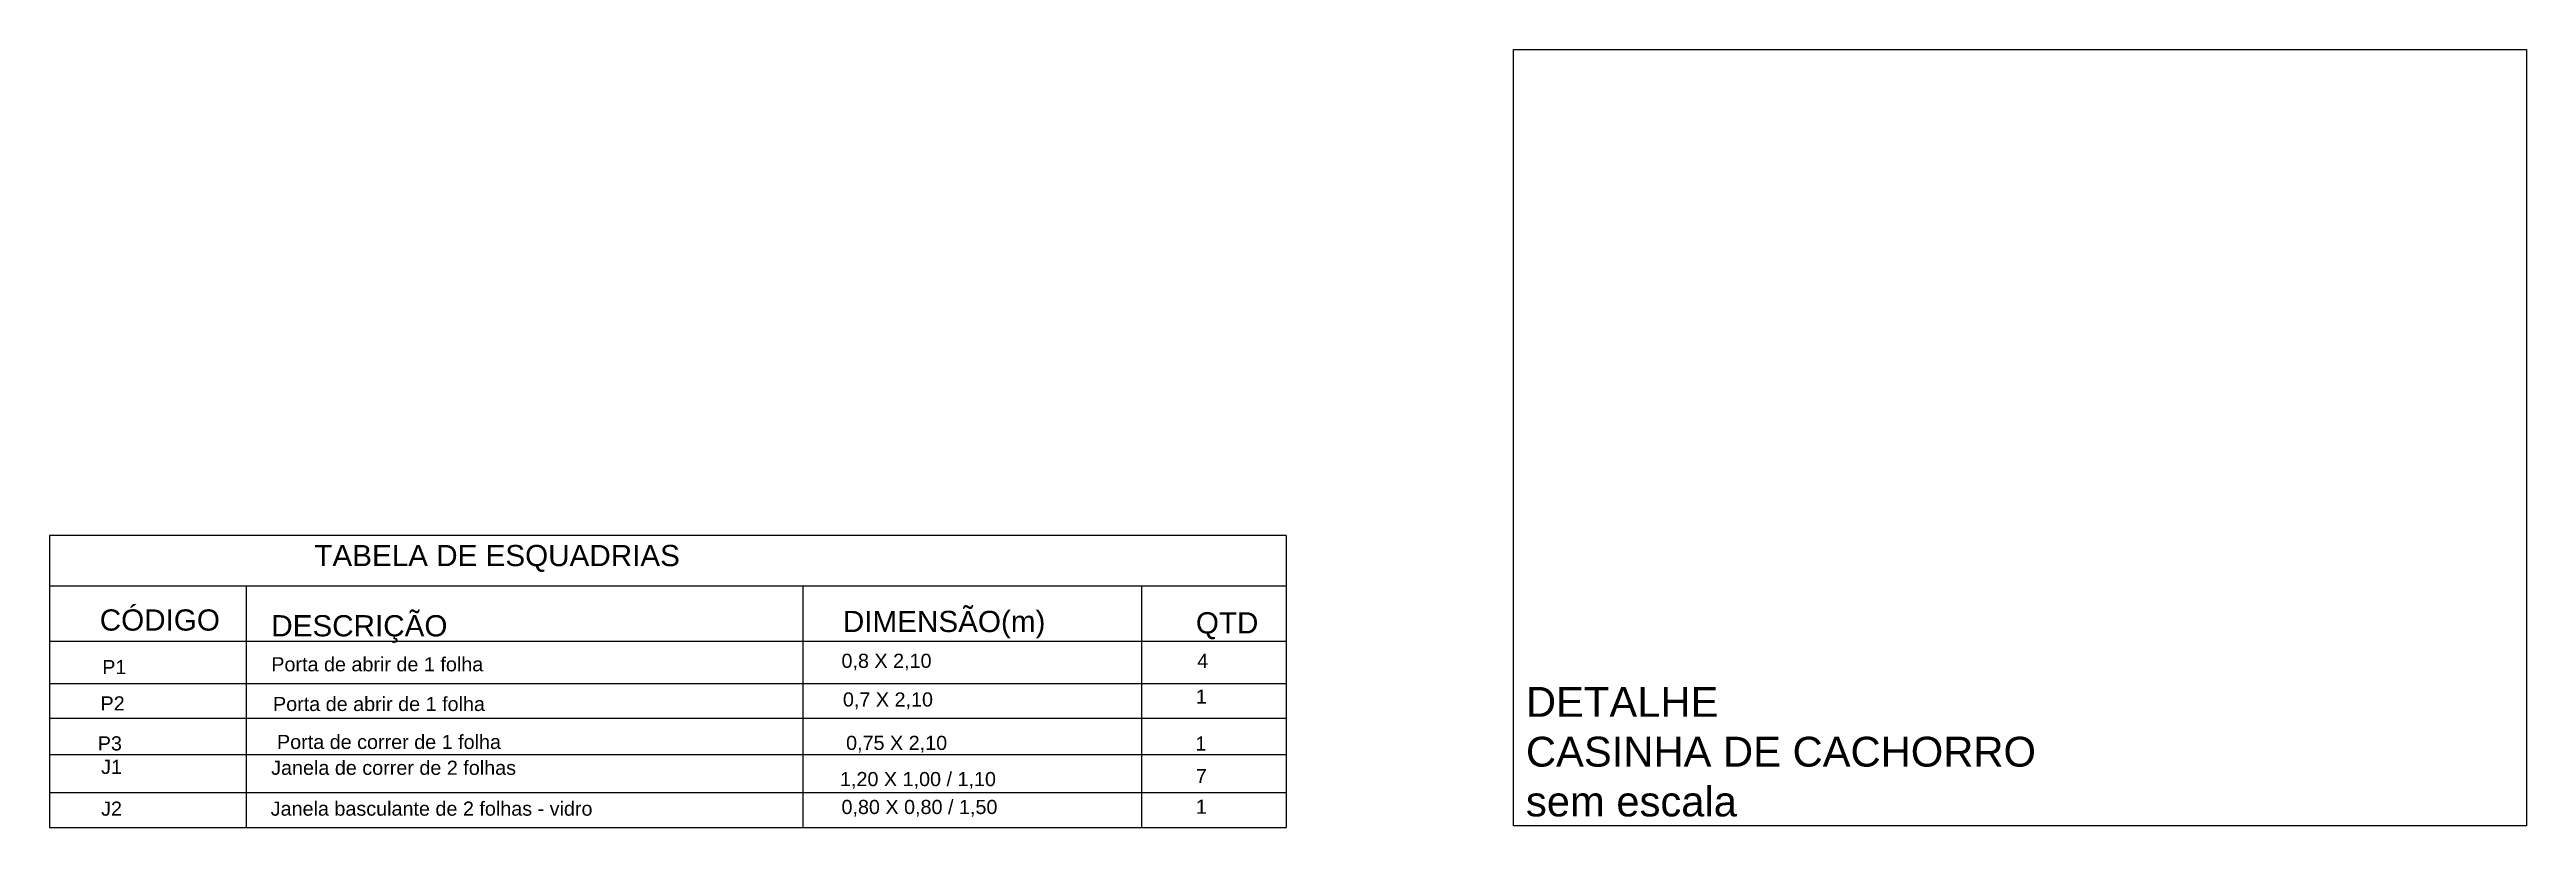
# Model space of a CAD drawing. Header units: inches. Extents: x -3 to 192, y -7 to 80.
# Drawn here: x -3.2 to 66.9, y 57.6 to 79.6 of the extents above; entities that cross this region are included whole.
import ezdxf

# ---------------------------------------------------------------- set-up
doc = ezdxf.new("R2010")
doc.units = ezdxf.units.IN
doc.header["$LTSCALE"] = 0.001
doc.header["$MEASUREMENT"] = 0
doc.layers.add('TEXTOS E COTAS', color=251, linetype='Continuous')
doc.styles.add('1 100 ANATOÇÕES', font='arial.ttf', dxfattribs={"height": 0.2})
doc.styles.add('1 200 ANOTAÇÕES', font='arial.ttf', dxfattribs={"height": 0.4})
doc.styles.add('1 200 TÍTULOS', font='arial.ttf', dxfattribs={"height": 0.6})
picture_1 = doc.add_image_def('image1.png', size_in_pixel=(428, 328))

msp = doc.modelspace()

# ---------------------------------------------------------------- texts
at = {"layer": 'TEXTOS E COTAS', "color": 2}
for s, height, style, p in [('TABELA DE ESQUADRIAS', 0.6, '1 200 TÍTULOS', (4.307, 64.962)), ('CÓDIGO', 0.6, '1 200 TÍTULOS', (-1.763, 63.138)), ('DIMENSÃO(m)', 0.6, '1 200 TÍTULOS', (19.258, 63.097)), ('DESCRIÇÃO', 0.6, '1 200 TÍTULOS', (3.089, 62.975)), ('QTD', 0.6, '1 200 TÍTULOS', (29.241, 63.057)), ('Porta de abrir de 1 folha', 0.4, '1 200 ANOTAÇÕES', (3.089, 61.986)), ('0,8 X 2,10', 0.4, '1 200 ANOTAÇÕES', (19.217, 62.084)), ('4', 0.4, '1 200 ANOTAÇÕES', (29.281, 62.084)), ('P1', 0.4, '1 200 ANOTAÇÕES', (-1.693, 61.906)), ('P2', 0.4, '1 200 ANOTAÇÕES', (-1.741, 60.878)), ('Porta de abrir de 1 folha', 0.4, '1 200 ANOTAÇÕES', (3.137, 60.863)), ('0,7 X 2,10', 0.4, '1 200 ANOTAÇÕES', (19.258, 60.99)), ('1', 0.4, '1 200 ANOTAÇÕES', (29.241, 61.071)), ('P3', 0.4, '1 200 ANOTAÇÕES', (-1.819, 59.748)), ('Porta de correr de 1 folha', 0.4, '1 200 ANOTAÇÕES', (3.25, 59.789)), ('0,75 X 2,10', 0.4, '1 200 ANOTAÇÕES', (19.347, 59.762)), ('1', 0.4, '1 200 ANOTAÇÕES', (29.228, 59.745)), ('J1', 0.4, '1 200 ANOTAÇÕES', (-1.725, 59.083)), ('Janela de correr de 2 folhas', 0.4, '1 200 ANOTAÇÕES', (3.085, 59.058)), ('1,20 X 1,00 / 1,10', 0.4, '1 200 ANOTAÇÕES', (19.175, 58.738)), ('7', 0.4, '1 200 ANOTAÇÕES', (29.241, 58.824)), ('J2', 0.4, '1 200 ANOTAÇÕES', (-1.725, 57.902)), ('Janela basculante de 2 folhas - vidro', 0.4, '1 200 ANOTAÇÕES', (3.073, 57.902)), ('0,80 X 0,80 / 1,50', 0.4, '1 200 ANOTAÇÕES', (19.217, 57.949)), ('1', 0.4, '1 200 ANOTAÇÕES', (29.241, 57.958))]:
    msp.add_text(s, height=height, dxfattribs=dict(at, style=style)).set_placement(p)
at = {"layer": 'TEXTOS E COTAS', "insert": (38.577, 61.544), "char_height": 0.84495, "attachment_point": 1, "style": '1 100 ANATOÇÕES'}
msp.add_mtext_dynamic_manual_height_columns('DETALHE\\PCASINHA DE CACHORRO\\Psem escala', width=15.14065, gutter_width=4.225, heights=[0], dxfattribs=at)

# ---------------------------------------------------------------- linework, layer by layer
at = {"layer": 'TEXTOS E COTAS', "color": 2}
for p, q in [((31.797, 65.824), (-3.183, 65.824)), ((-3.183, 65.824), (-3.183, 57.569)), ((31.797, 65.824), (31.797, 57.569)), ((31.797, 64.395), (-3.183, 64.395)), ((-3.183, 57.569), (31.797, 57.569))]:
    msp.add_line(p, q, dxfattribs=at)
at = {"layer": 'TEXTOS E COTAS', "color": 1}
for p, q in [((2.376, 64.395), (2.376, 57.569)), ((18.121, 64.395), (18.121, 57.569)), ((27.699, 64.395), (27.699, 57.569)), ((31.797, 62.827), (-3.183, 62.827)), ((31.797, 61.636), (-3.183, 61.636)), ((31.797, 60.65), (-3.183, 60.65)), ((31.797, 59.624), (-3.183, 59.624)), ((-3.183, 58.558), (31.797, 58.558))]:
    msp.add_line(p, q, dxfattribs=at)

msp.set_redraw_order([(e.dxf.handle, doc.entitydb.next_handle()) for e in msp.query("TEXT MTEXT ATTDEF DIMENSION ARC_DIMENSION")])  # texts and dimensions are drawn at this point

# ---------------------------------------------------------------- pictures from other files: only their frames are drawn
image = msp.add_image(picture_1, insert=(38.223, 57.616), size_in_units=(28.655, 21.96))
image.dxf.flags = 7

doc.saveas('drawing.dxf')
